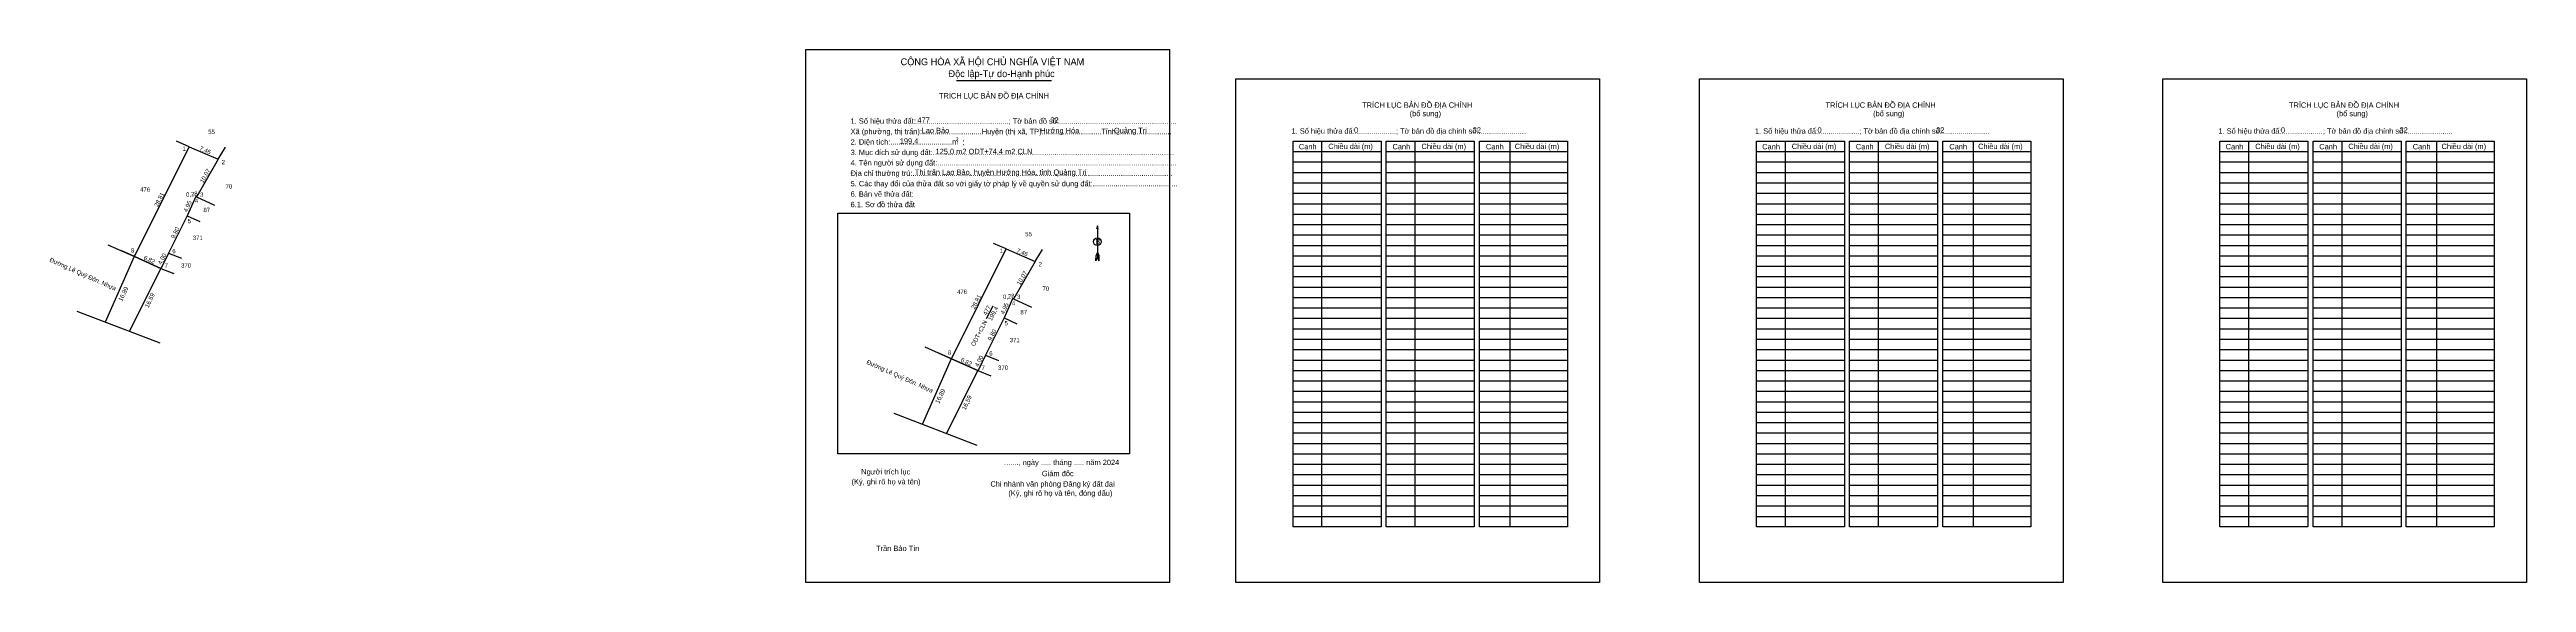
# Model space of a CAD drawing. Extents: x 537087 to 537670, y 1837299 to 1837424.
import ezdxf

# ---------------------------------------------------------------- set-up
doc = ezdxf.new("R2010")
doc.units = 0
for name, color, linetype in [('Level 1', 7, 'Continuous'), ('Level 10', 7, 'Continuous'), ('Level 13', 7, 'Continuous'), ('Level 2', 7, 'Continuous'), ('Level 22', 7, 'Continuous'), ('Level 23', 7, 'Continuous'), ('Level 27', 7, 'Continuous'), ('Level 36', 7, 'Continuous'), ('Level 4', 7, 'Continuous'), ('Level 49', 7, 'Continuous'), ('Level 5', 7, 'Continuous'), ('Level 6', 7, 'Continuous'), ('Level 9', 7, 'Continuous')]:
    doc.layers.add(name, color=color, linetype=linetype)

msp = doc.modelspace()

# ---------------------------------------------------------------- linework, layer by layer
at = {"layer": 'Level 1'}
for p, q in [((537264.84, 1837424), (537264.84, 1837424)), ((537366.01, 1837417.18), (537366.01, 1837417.18)), ((537386.18, 1837402.51), (537386.18, 1837311.93)), ((537408.1, 1837402.51), (537408.1, 1837311.93)), ((537430.42, 1837402.51), (537430.42, 1837311.93)), ((537495.18, 1837402.51), (537495.18, 1837311.93)), ((537517.09, 1837402.51), (537517.09, 1837311.93)), ((537539.42, 1837402.51), (537539.42, 1837311.93)), ((537604.17, 1837402.51), (537604.17, 1837311.93)), ((537626.09, 1837402.51), (537626.09, 1837311.93)), ((537648.41, 1837402.51), (537648.41, 1837311.93)), ((537379.45, 1837400.06), (537400.14, 1837400.06)), ((537379.45, 1837397.61), (537400.14, 1837397.61)), ((537401.37, 1837400.06), (537422.05, 1837400.06)), ((537401.37, 1837397.61), (537422.05, 1837397.61)), ((537423.28, 1837400.06), (537443.97, 1837400.06)), ((537423.28, 1837397.61), (537443.97, 1837397.61)), ((537488.45, 1837400.06), (537509.13, 1837400.06)), ((537488.45, 1837397.61), (537509.13, 1837397.61)), ((537510.36, 1837400.06), (537531.05, 1837400.06)), ((537510.36, 1837397.61), (537531.05, 1837397.61)), ((537532.28, 1837400.06), (537552.96, 1837400.06)), ((537532.28, 1837397.61), (537552.96, 1837397.61)), ((537597.44, 1837400.06), (537618.13, 1837400.06)), ((537597.44, 1837397.61), (537618.13, 1837397.61)), ((537619.36, 1837400.06), (537640.04, 1837400.06)), ((537619.36, 1837397.61), (537640.04, 1837397.61)), ((537641.27, 1837400.06), (537661.96, 1837400.06)), ((537641.27, 1837397.61), (537661.96, 1837397.61)), ((537379.45, 1837395.16), (537400.14, 1837395.16)), ((537379.45, 1837392.71), (537400.14, 1837392.71)), ((537401.37, 1837395.16), (537422.05, 1837395.16)), ((537401.37, 1837392.71), (537422.05, 1837392.71)), ((537423.28, 1837395.16), (537443.97, 1837395.16)), ((537423.28, 1837392.71), (537443.97, 1837392.71)), ((537488.45, 1837395.16), (537509.13, 1837395.16)), ((537488.45, 1837392.71), (537509.13, 1837392.71)), ((537510.36, 1837395.16), (537531.05, 1837395.16)), ((537510.36, 1837392.71), (537531.05, 1837392.71)), ((537532.28, 1837395.16), (537552.96, 1837395.16)), ((537532.28, 1837392.71), (537552.96, 1837392.71)), ((537597.44, 1837395.16), (537618.13, 1837395.16)), ((537597.44, 1837392.71), (537618.13, 1837392.71)), ((537619.36, 1837395.16), (537640.04, 1837395.16)), ((537619.36, 1837392.71), (537640.04, 1837392.71)), ((537641.27, 1837395.16), (537661.96, 1837395.16)), ((537641.27, 1837392.71), (537661.96, 1837392.71)), ((537272.41, 1837385.62), (537272.41, 1837385.62)), ((537272.41, 1837385.62), (537340.95, 1837385.62)), ((537272.41, 1837329.03), (537272.41, 1837385.62)), ((537340.95, 1837385.62), (537340.95, 1837329.03)), ((537379.45, 1837390.27), (537400.14, 1837390.27)), ((537379.45, 1837387.82), (537400.14, 1837387.82)), ((537379.45, 1837385.37), (537400.14, 1837385.37)), ((537401.37, 1837390.27), (537422.05, 1837390.27)), ((537401.37, 1837387.82), (537422.05, 1837387.82)), ((537401.37, 1837385.37), (537422.05, 1837385.37)), ((537423.28, 1837390.27), (537443.97, 1837390.27)), ((537423.28, 1837387.82), (537443.97, 1837387.82)), ((537423.28, 1837385.37), (537443.97, 1837385.37)), ((537488.45, 1837390.27), (537509.13, 1837390.27)), ((537488.45, 1837387.82), (537509.13, 1837387.82)), ((537488.45, 1837385.37), (537509.13, 1837385.37)), ((537510.36, 1837390.27), (537531.05, 1837390.27)), ((537510.36, 1837387.82), (537531.05, 1837387.82)), ((537510.36, 1837385.37), (537531.05, 1837385.37)), ((537532.28, 1837390.27), (537552.96, 1837390.27)), ((537532.28, 1837387.82), (537552.96, 1837387.82)), ((537532.28, 1837385.37), (537552.96, 1837385.37)), ((537597.44, 1837390.27), (537618.13, 1837390.27)), ((537597.44, 1837387.82), (537618.13, 1837387.82)), ((537597.44, 1837385.37), (537618.13, 1837385.37)), ((537619.36, 1837390.27), (537640.04, 1837390.27)), ((537619.36, 1837387.82), (537640.04, 1837387.82)), ((537619.36, 1837385.37), (537640.04, 1837385.37)), ((537641.27, 1837390.27), (537661.96, 1837390.27)), ((537641.27, 1837387.82), (537661.96, 1837387.82)), ((537641.27, 1837385.37), (537661.96, 1837385.37)), ((537333.42, 1837382.58), (537333.42, 1837375.18)), ((537379.45, 1837382.92), (537400.14, 1837382.92)), ((537379.45, 1837380.47), (537400.14, 1837380.47)), ((537401.37, 1837382.92), (537422.05, 1837382.92)), ((537401.37, 1837380.47), (537422.05, 1837380.47)), ((537423.28, 1837382.92), (537443.97, 1837382.92)), ((537423.28, 1837380.47), (537443.97, 1837380.47)), ((537488.45, 1837382.92), (537509.13, 1837382.92)), ((537488.45, 1837380.47), (537509.13, 1837380.47)), ((537510.36, 1837382.92), (537531.05, 1837382.92)), ((537510.36, 1837380.47), (537531.05, 1837380.47)), ((537532.28, 1837382.92), (537552.96, 1837382.92)), ((537532.28, 1837380.47), (537552.96, 1837380.47)), ((537597.44, 1837382.92), (537618.13, 1837382.92)), ((537597.44, 1837380.47), (537618.13, 1837380.47)), ((537619.36, 1837382.92), (537640.04, 1837382.92)), ((537619.36, 1837380.47), (537640.04, 1837380.47)), ((537641.27, 1837382.92), (537661.96, 1837382.92)), ((537641.27, 1837380.47), (537661.96, 1837380.47)), ((537333.1, 1837374.42), (537333.11, 1837375.65)), ((537333.42, 1837375.18), (537333.1, 1837374.42)), ((537333.42, 1837376.4), (537333.11, 1837375.65)), ((537333.42, 1837376.4), (537333.74, 1837375.65)), ((537333.42, 1837376.3), (537333.74, 1837375.54)), ((537333.42, 1837376.19), (537333.74, 1837375.43)), ((537333.42, 1837376.08), (537333.74, 1837375.32)), ((537333.42, 1837375.97), (537333.74, 1837375.21)), ((537333.42, 1837375.87), (537333.74, 1837375.1)), ((537333.42, 1837375.76), (537333.74, 1837374.99)), ((537333.42, 1837375.66), (537333.75, 1837374.88)), ((537333.42, 1837375.55), (537333.75, 1837374.77)), ((537333.42, 1837375.44), (537333.75, 1837374.66)), ((537333.42, 1837375.34), (537333.75, 1837374.55)), ((537333.42, 1837375.18), (537333.75, 1837374.42)), ((537333.75, 1837374.42), (537333.74, 1837375.65)), ((537379.45, 1837378.03), (537400.14, 1837378.03)), ((537379.45, 1837375.58), (537400.14, 1837375.58)), ((537401.37, 1837378.03), (537422.05, 1837378.03)), ((537401.37, 1837375.58), (537422.05, 1837375.58)), ((537423.28, 1837378.03), (537443.97, 1837378.03)), ((537423.28, 1837375.58), (537443.97, 1837375.58)), ((537488.45, 1837378.03), (537509.13, 1837378.03)), ((537488.45, 1837375.58), (537509.13, 1837375.58)), ((537510.36, 1837378.03), (537531.05, 1837378.03)), ((537510.36, 1837375.58), (537531.05, 1837375.58)), ((537532.28, 1837378.03), (537552.96, 1837378.03)), ((537532.28, 1837375.58), (537552.96, 1837375.58)), ((537597.44, 1837378.03), (537618.13, 1837378.03)), ((537597.44, 1837375.58), (537618.13, 1837375.58)), ((537619.36, 1837378.03), (537640.04, 1837378.03)), ((537619.36, 1837375.58), (537640.04, 1837375.58)), ((537641.27, 1837378.03), (537661.96, 1837378.03)), ((537641.27, 1837375.58), (537661.96, 1837375.58)), ((537379.45, 1837373.13), (537400.14, 1837373.13)), ((537379.45, 1837370.68), (537400.14, 1837370.68)), ((537379.45, 1837368.23), (537400.14, 1837368.23)), ((537401.37, 1837373.13), (537422.05, 1837373.13)), ((537401.37, 1837370.68), (537422.05, 1837370.68)), ((537401.37, 1837368.23), (537422.05, 1837368.23)), ((537423.28, 1837373.13), (537443.97, 1837373.13)), ((537423.28, 1837370.68), (537443.97, 1837370.68)), ((537423.28, 1837368.23), (537443.97, 1837368.23)), ((537488.45, 1837373.13), (537509.13, 1837373.13)), ((537488.45, 1837370.68), (537509.13, 1837370.68)), ((537488.45, 1837368.23), (537509.13, 1837368.23)), ((537510.36, 1837373.13), (537531.05, 1837373.13)), ((537510.36, 1837370.68), (537531.05, 1837370.68)), ((537510.36, 1837368.23), (537531.05, 1837368.23)), ((537532.28, 1837373.13), (537552.96, 1837373.13)), ((537532.28, 1837370.68), (537552.96, 1837370.68)), ((537532.28, 1837368.23), (537552.96, 1837368.23)), ((537597.44, 1837373.13), (537618.13, 1837373.13)), ((537597.44, 1837370.68), (537618.13, 1837370.68)), ((537597.44, 1837368.23), (537618.13, 1837368.23)), ((537619.36, 1837373.13), (537640.04, 1837373.13)), ((537619.36, 1837370.68), (537640.04, 1837370.68)), ((537619.36, 1837368.23), (537640.04, 1837368.23)), ((537641.27, 1837373.13), (537661.96, 1837373.13)), ((537641.27, 1837370.68), (537661.96, 1837370.68)), ((537641.27, 1837368.23), (537661.96, 1837368.23)), ((537379.45, 1837365.79), (537400.14, 1837365.79)), ((537379.45, 1837363.34), (537400.14, 1837363.34)), ((537401.37, 1837365.79), (537422.05, 1837365.79)), ((537401.37, 1837363.34), (537422.05, 1837363.34)), ((537423.28, 1837365.79), (537443.97, 1837365.79)), ((537423.28, 1837363.34), (537443.97, 1837363.34)), ((537488.45, 1837365.79), (537509.13, 1837365.79)), ((537488.45, 1837363.34), (537509.13, 1837363.34)), ((537510.36, 1837365.79), (537531.05, 1837365.79)), ((537510.36, 1837363.34), (537531.05, 1837363.34)), ((537532.28, 1837365.79), (537552.96, 1837365.79)), ((537532.28, 1837363.34), (537552.96, 1837363.34)), ((537597.44, 1837365.79), (537618.13, 1837365.79)), ((537597.44, 1837363.34), (537618.13, 1837363.34)), ((537619.36, 1837365.79), (537640.04, 1837365.79)), ((537619.36, 1837363.34), (537640.04, 1837363.34)), ((537641.27, 1837365.79), (537661.96, 1837365.79)), ((537641.27, 1837363.34), (537661.96, 1837363.34)), ((537379.45, 1837360.89), (537400.14, 1837360.89)), ((537379.45, 1837358.44), (537400.14, 1837358.44)), ((537379.45, 1837355.99), (537400.14, 1837355.99)), ((537401.37, 1837360.89), (537422.05, 1837360.89)), ((537401.37, 1837358.44), (537422.05, 1837358.44)), ((537401.37, 1837355.99), (537422.05, 1837355.99)), ((537423.28, 1837360.89), (537443.97, 1837360.89)), ((537423.28, 1837358.44), (537443.97, 1837358.44)), ((537423.28, 1837355.99), (537443.97, 1837355.99)), ((537488.45, 1837360.89), (537509.13, 1837360.89)), ((537488.45, 1837358.44), (537509.13, 1837358.44)), ((537488.45, 1837355.99), (537509.13, 1837355.99)), ((537510.36, 1837360.89), (537531.05, 1837360.89)), ((537510.36, 1837358.44), (537531.05, 1837358.44)), ((537510.36, 1837355.99), (537531.05, 1837355.99)), ((537532.28, 1837360.89), (537552.96, 1837360.89)), ((537532.28, 1837358.44), (537552.96, 1837358.44)), ((537532.28, 1837355.99), (537552.96, 1837355.99)), ((537597.44, 1837360.89), (537618.13, 1837360.89)), ((537597.44, 1837358.44), (537618.13, 1837358.44)), ((537597.44, 1837355.99), (537618.13, 1837355.99)), ((537619.36, 1837360.89), (537640.04, 1837360.89)), ((537619.36, 1837358.44), (537640.04, 1837358.44)), ((537619.36, 1837355.99), (537640.04, 1837355.99)), ((537641.27, 1837360.89), (537661.96, 1837360.89)), ((537641.27, 1837358.44), (537661.96, 1837358.44)), ((537641.27, 1837355.99), (537661.96, 1837355.99)), ((537379.45, 1837353.55), (537400.14, 1837353.55)), ((537379.45, 1837351.1), (537400.14, 1837351.1)), ((537401.37, 1837353.55), (537422.05, 1837353.55)), ((537401.37, 1837351.1), (537422.05, 1837351.1)), ((537423.28, 1837353.55), (537443.97, 1837353.55)), ((537423.28, 1837351.1), (537443.97, 1837351.1)), ((537488.45, 1837353.55), (537509.13, 1837353.55)), ((537488.45, 1837351.1), (537509.13, 1837351.1)), ((537510.36, 1837353.55), (537531.05, 1837353.55)), ((537510.36, 1837351.1), (537531.05, 1837351.1)), ((537532.28, 1837353.55), (537552.96, 1837353.55)), ((537532.28, 1837351.1), (537552.96, 1837351.1)), ((537597.44, 1837353.55), (537618.13, 1837353.55)), ((537597.44, 1837351.1), (537618.13, 1837351.1)), ((537619.36, 1837353.55), (537640.04, 1837353.55)), ((537619.36, 1837351.1), (537640.04, 1837351.1)), ((537641.27, 1837353.55), (537661.96, 1837353.55)), ((537641.27, 1837351.1), (537661.96, 1837351.1)), ((537379.45, 1837348.65), (537400.14, 1837348.65)), ((537379.45, 1837346.2), (537400.14, 1837346.2)), ((537401.37, 1837348.65), (537422.05, 1837348.65)), ((537401.37, 1837346.2), (537422.05, 1837346.2)), ((537423.28, 1837348.65), (537443.97, 1837348.65)), ((537423.28, 1837346.2), (537443.97, 1837346.2)), ((537488.45, 1837348.65), (537509.13, 1837348.65)), ((537488.45, 1837346.2), (537509.13, 1837346.2)), ((537510.36, 1837348.65), (537531.05, 1837348.65)), ((537510.36, 1837346.2), (537531.05, 1837346.2)), ((537532.28, 1837348.65), (537552.96, 1837348.65)), ((537532.28, 1837346.2), (537552.96, 1837346.2)), ((537597.44, 1837348.65), (537618.13, 1837348.65)), ((537597.44, 1837346.2), (537618.13, 1837346.2)), ((537619.36, 1837348.65), (537640.04, 1837348.65)), ((537619.36, 1837346.2), (537640.04, 1837346.2)), ((537641.27, 1837348.65), (537661.96, 1837348.65)), ((537641.27, 1837346.2), (537661.96, 1837346.2)), ((537379.45, 1837343.76), (537400.14, 1837343.76)), ((537379.45, 1837341.31), (537400.14, 1837341.31)), ((537379.45, 1837338.86), (537400.14, 1837338.86)), ((537401.37, 1837343.76), (537422.05, 1837343.76)), ((537401.37, 1837341.31), (537422.05, 1837341.31)), ((537401.37, 1837338.86), (537422.05, 1837338.86)), ((537423.28, 1837343.76), (537443.97, 1837343.76)), ((537423.28, 1837341.31), (537443.97, 1837341.31)), ((537423.28, 1837338.86), (537443.97, 1837338.86)), ((537488.45, 1837343.76), (537509.13, 1837343.76)), ((537488.45, 1837341.31), (537509.13, 1837341.31)), ((537488.45, 1837338.86), (537509.13, 1837338.86)), ((537510.36, 1837343.76), (537531.05, 1837343.76)), ((537510.36, 1837341.31), (537531.05, 1837341.31)), ((537510.36, 1837338.86), (537531.05, 1837338.86)), ((537532.28, 1837343.76), (537552.96, 1837343.76)), ((537532.28, 1837341.31), (537552.96, 1837341.31)), ((537532.28, 1837338.86), (537552.96, 1837338.86)), ((537597.44, 1837343.76), (537618.13, 1837343.76)), ((537597.44, 1837341.31), (537618.13, 1837341.31)), ((537597.44, 1837338.86), (537618.13, 1837338.86)), ((537619.36, 1837343.76), (537640.04, 1837343.76)), ((537619.36, 1837341.31), (537640.04, 1837341.31)), ((537619.36, 1837338.86), (537640.04, 1837338.86)), ((537641.27, 1837343.76), (537661.96, 1837343.76)), ((537641.27, 1837341.31), (537661.96, 1837341.31)), ((537641.27, 1837338.86), (537661.96, 1837338.86)), ((537379.45, 1837336.41), (537400.14, 1837336.41)), ((537379.45, 1837333.96), (537400.14, 1837333.96)), ((537401.37, 1837336.41), (537422.05, 1837336.41)), ((537401.37, 1837333.96), (537422.05, 1837333.96)), ((537423.28, 1837336.41), (537443.97, 1837336.41)), ((537423.28, 1837333.96), (537443.97, 1837333.96)), ((537488.45, 1837336.41), (537509.13, 1837336.41)), ((537488.45, 1837333.96), (537509.13, 1837333.96)), ((537510.36, 1837336.41), (537531.05, 1837336.41)), ((537510.36, 1837333.96), (537531.05, 1837333.96)), ((537532.28, 1837336.41), (537552.96, 1837336.41)), ((537532.28, 1837333.96), (537552.96, 1837333.96)), ((537597.44, 1837336.41), (537618.13, 1837336.41)), ((537597.44, 1837333.96), (537618.13, 1837333.96)), ((537619.36, 1837336.41), (537640.04, 1837336.41)), ((537619.36, 1837333.96), (537640.04, 1837333.96)), ((537641.27, 1837336.41), (537661.96, 1837336.41)), ((537641.27, 1837333.96), (537661.96, 1837333.96)), ((537340.95, 1837329.03), (537272.41, 1837329.03)), ((537379.45, 1837331.52), (537400.14, 1837331.52)), ((537379.45, 1837329.07), (537400.14, 1837329.07)), ((537401.37, 1837331.52), (537422.05, 1837331.52)), ((537401.37, 1837329.07), (537422.05, 1837329.07)), ((537423.28, 1837331.52), (537443.97, 1837331.52)), ((537423.28, 1837329.07), (537443.97, 1837329.07)), ((537488.45, 1837331.52), (537509.13, 1837331.52)), ((537488.45, 1837329.07), (537509.13, 1837329.07)), ((537510.36, 1837331.52), (537531.05, 1837331.52)), ((537510.36, 1837329.07), (537531.05, 1837329.07)), ((537532.28, 1837331.52), (537552.96, 1837331.52)), ((537532.28, 1837329.07), (537552.96, 1837329.07)), ((537597.44, 1837331.52), (537618.13, 1837331.52)), ((537597.44, 1837329.07), (537618.13, 1837329.07)), ((537619.36, 1837331.52), (537640.04, 1837331.52)), ((537619.36, 1837329.07), (537640.04, 1837329.07)), ((537641.27, 1837331.52), (537661.96, 1837331.52)), ((537641.27, 1837329.07), (537661.96, 1837329.07)), ((537379.45, 1837326.62), (537400.14, 1837326.62)), ((537379.45, 1837324.17), (537400.14, 1837324.17)), ((537379.45, 1837321.72), (537400.14, 1837321.72)), ((537401.37, 1837326.62), (537422.05, 1837326.62)), ((537401.37, 1837324.17), (537422.05, 1837324.17)), ((537401.37, 1837321.72), (537422.05, 1837321.72)), ((537423.28, 1837326.62), (537443.97, 1837326.62)), ((537423.28, 1837324.17), (537443.97, 1837324.17)), ((537423.28, 1837321.72), (537443.97, 1837321.72)), ((537488.45, 1837326.62), (537509.13, 1837326.62)), ((537488.45, 1837324.17), (537509.13, 1837324.17)), ((537488.45, 1837321.72), (537509.13, 1837321.72)), ((537510.36, 1837326.62), (537531.05, 1837326.62)), ((537510.36, 1837324.17), (537531.05, 1837324.17)), ((537510.36, 1837321.72), (537531.05, 1837321.72)), ((537532.28, 1837326.62), (537552.96, 1837326.62)), ((537532.28, 1837324.17), (537552.96, 1837324.17)), ((537532.28, 1837321.72), (537552.96, 1837321.72)), ((537597.44, 1837326.62), (537618.13, 1837326.62)), ((537597.44, 1837324.17), (537618.13, 1837324.17)), ((537597.44, 1837321.72), (537618.13, 1837321.72)), ((537619.36, 1837326.62), (537640.04, 1837326.62)), ((537619.36, 1837324.17), (537640.04, 1837324.17)), ((537619.36, 1837321.72), (537640.04, 1837321.72)), ((537641.27, 1837326.62), (537661.96, 1837326.62)), ((537641.27, 1837324.17), (537661.96, 1837324.17)), ((537641.27, 1837321.72), (537661.96, 1837321.72)), ((537379.45, 1837319.28), (537400.14, 1837319.28)), ((537379.45, 1837316.83), (537400.14, 1837316.83)), ((537401.37, 1837319.28), (537422.05, 1837319.28)), ((537401.37, 1837316.83), (537422.05, 1837316.83)), ((537423.28, 1837319.28), (537443.97, 1837319.28)), ((537423.28, 1837316.83), (537443.97, 1837316.83)), ((537488.45, 1837319.28), (537509.13, 1837319.28)), ((537488.45, 1837316.83), (537509.13, 1837316.83)), ((537510.36, 1837319.28), (537531.05, 1837319.28)), ((537510.36, 1837316.83), (537531.05, 1837316.83)), ((537532.28, 1837319.28), (537552.96, 1837319.28)), ((537532.28, 1837316.83), (537552.96, 1837316.83)), ((537597.44, 1837319.28), (537618.13, 1837319.28)), ((537597.44, 1837316.83), (537618.13, 1837316.83)), ((537619.36, 1837319.28), (537640.04, 1837319.28)), ((537619.36, 1837316.83), (537640.04, 1837316.83)), ((537641.27, 1837319.28), (537661.96, 1837319.28)), ((537641.27, 1837316.83), (537661.96, 1837316.83)), ((537379.45, 1837314.38), (537400.14, 1837314.38)), ((537401.37, 1837314.38), (537422.05, 1837314.38)), ((537423.28, 1837314.38), (537443.97, 1837314.38)), ((537488.45, 1837314.38), (537509.13, 1837314.38)), ((537510.36, 1837314.38), (537531.05, 1837314.38)), ((537532.28, 1837314.38), (537552.96, 1837314.38)), ((537597.44, 1837314.38), (537618.13, 1837314.38)), ((537619.36, 1837314.38), (537640.04, 1837314.38)), ((537641.27, 1837314.38), (537661.96, 1837314.38)), ((537350.38, 1837298.87), (537350.38, 1837298.87)), ((537451.55, 1837298.87), (537451.55, 1837298.87))]:
    msp.add_line(p, q, dxfattribs=at)
for points in [[(537379.45, 1837402.51), (537400.14, 1837402.51), (537400.14, 1837311.93), (537379.45, 1837311.93)], [(537401.37, 1837402.51), (537422.05, 1837402.51), (537422.05, 1837311.93), (537401.37, 1837311.93)], [(537423.28, 1837402.51), (537443.97, 1837402.51), (537443.97, 1837311.93), (537423.28, 1837311.93)], [(537488.45, 1837402.51), (537509.13, 1837402.51), (537509.13, 1837311.93), (537488.45, 1837311.93)], [(537510.36, 1837402.51), (537531.05, 1837402.51), (537531.05, 1837311.93), (537510.36, 1837311.93)], [(537532.28, 1837402.51), (537552.96, 1837402.51), (537552.96, 1837311.93), (537532.28, 1837311.93)], [(537597.44, 1837402.51), (537618.13, 1837402.51), (537618.13, 1837311.93), (537597.44, 1837311.93)], [(537619.36, 1837402.51), (537640.04, 1837402.51), (537640.04, 1837311.93), (537619.36, 1837311.93)], [(537641.27, 1837402.51), (537661.96, 1837402.51), (537661.96, 1837311.93), (537641.27, 1837311.93)]]:
    msp.add_lwpolyline(points, close=True, dxfattribs=at)
msp.add_lwpolyline([(537333.63, 1837381.8), (537333.42, 1837382.58), (537333.21, 1837381.8)], dxfattribs=at)
msp.add_circle((537333.42, 1837378.88), 0.904, dxfattribs=at)
at = {"layer": 'Level 10'}
msp.add_lwpolyline([(537305.36, 1837348.66), (537305.34, 1837348.62), (537299.11, 1837351.39), (537311.96, 1837377.18), (537318.82, 1837374.25), (537313.78, 1837365.53), (537313.5, 1837365.5), (537311.5, 1837360.97), (537307.13, 1837352.2)], close=True, dxfattribs=at)
at = {"layer": 'Level 13'}
msp.add_line((537300.33, 1837416.77), (537322.66, 1837416.77), dxfattribs=at)
at = {"layer": 'Level 2'}
for points in [[(537264.84, 1837424.01), (537350.38, 1837424.01), (537350.38, 1837298.87), (537264.84, 1837298.87)], [(537366.01, 1837417.18), (537451.55, 1837417.18), (537451.55, 1837298.87), (537366.01, 1837298.87)], [(537475.01, 1837417.18), (537560.55, 1837417.18), (537560.55, 1837298.87), (537475.01, 1837298.87)], [(537584, 1837417.18), (537669.55, 1837417.18), (537669.55, 1837298.87), (537584, 1837298.87)]]:
    msp.add_lwpolyline(points, close=True, dxfattribs=at)
at = {"layer": 'Level 22'}
msp.add_line((537305.14, 1837331.01), (537285.6, 1837338.51), dxfattribs=at)
at = {"layer": 'Level 23'}
msp.add_lwpolyline([(537292.87, 1837354.17), (537299.11, 1837351.39), (537305.34, 1837348.62)], dxfattribs=at)
at = {"layer": 'Level 27'}
for p, q in [((537311.96, 1837377.18), (537308.96, 1837378.46)), ((537318.82, 1837374.25), (537320.5, 1837377.05)), ((537311.5, 1837360.97), (537314.46, 1837359.6)), ((537299.11, 1837351.39), (537296.13, 1837352.72)), ((537307.13, 1837352.2), (537310.17, 1837351.02)), ((537305.34, 1837348.62), (537308.36, 1837347.38))]:
    msp.add_line(p, q, dxfattribs=at)
at = {"layer": 'Level 4'}
for p, q in [((537292.27, 1837336.03), (537299.14, 1837351.46)), ((537297.92, 1837333.78), (537305.34, 1837348.62))]:
    msp.add_line(p, q, dxfattribs=at)
msp.add_lwpolyline([(537313.78, 1837365.53), (537313.73, 1837365.44), (537317.92, 1837363.49)], dxfattribs=at)
at = {"layer": 'Level 5'}
for p, q in [((537119.81, 1837401.19), (537116.81, 1837402.47)), ((537126.67, 1837398.26), (537128.35, 1837401.06)), ((537119.35, 1837384.98), (537122.32, 1837383.61)), ((537100.13, 1837360.04), (537106.99, 1837375.47)), ((537106.96, 1837375.4), (537103.98, 1837376.73)), ((537114.98, 1837376.21), (537118.03, 1837375.03)), ((537105.77, 1837357.79), (537113.19, 1837372.63)), ((537113.19, 1837372.63), (537116.21, 1837371.39)), ((537112.99, 1837355.02), (537093.45, 1837362.52))]:
    msp.add_line(p, q, dxfattribs=at)
msp.add_lwpolyline([(537113.21, 1837372.67), (537113.19, 1837372.63), (537106.96, 1837375.4), (537119.81, 1837401.19), (537126.67, 1837398.26), (537121.63, 1837389.54), (537121.35, 1837389.51), (537119.35, 1837384.98), (537114.98, 1837376.21)], close=True, dxfattribs=at)
for points in [[(537121.63, 1837389.54), (537121.58, 1837389.45), (537125.77, 1837387.5)], [(537100.72, 1837378.18), (537106.96, 1837375.4), (537113.19, 1837372.63)]]:
    msp.add_lwpolyline(points, dxfattribs=at)
at = {"layer": 'Level 9'}
msp.add_line((537307.37, 1837360.82), (537308.91, 1837363.79), dxfattribs=at)

# ---------------------------------------------------------------- texts
at = {"layer": 'Level 1'}
for s, height, p in [('TRÍCH LỤC BẢN ĐỒ ĐỊA CHÍNH', 1.3056, (537296.16, 1837412.52)), ('TRÍCH LỤC BẢN ĐỒ ĐỊA CHÍNH', 1.2648, (537395.7, 1837410.34)), ('(bổ sung)', 1.265, (537406.88, 1837408.35)), ('TRÍCH LỤC BẢN ĐỒ ĐỊA CHÍNH', 1.2648, (537504.69, 1837410.34)), ('(bổ sung)', 1.265, (537515.88, 1837408.35)), ('TRÍCH LỤC BẢN ĐỒ ĐỊA CHÍNH', 1.2648, (537613.69, 1837410.34)), ('(bổ sung)', 1.265, (537624.88, 1837408.35)), ('Xã (phường, thị trấn):.............................Huyện (thị xã, TP):............................Tỉnh:..........................', 1.26476, (537275.39, 1837404.14)), ('2. Diện tích:..............................m  ;', 1.2648, (537275.39, 1837401.69)), ('1. Số hiệu thửa đất:.............................................; Tờ bản đồ số:.........................................................', 1.26476, (537275.39, 1837406.59)), ('2', 0.816, (537300.15, 1837402.55)), ('1. Số hiệu thửa đấ:....................; Tờ bản đồ địa chính số:.......................', 1.2648, (537379.1, 1837404.25)), ('1. Số hiệu thửa đấ:....................; Tờ bản đồ địa chính số:.......................', 1.2648, (537488.09, 1837404.25)), ('1. Số hiệu thửa đấ:....................; Tờ bản đồ địa chính số:.......................', 1.2648, (537597.09, 1837404.25)), ('4. Tên người sử dụng đất:....................................................................................................................', 1.26476, (537275.39, 1837396.79)), ('3. Mục đích sử dụng đất:.....................................................................................................................', 1.26476, (537275.39, 1837399.24)), ('Cạnh', 1.265, (537380.81, 1837400.59)), ('Chiều dài (m)', 1.2648, (537387.74, 1837400.65)), ('Cạnh', 1.265, (537402.83, 1837400.59)), ('Chiều dài (m)', 1.2648, (537409.66, 1837400.65)), ('Cạnh', 1.265, (537424.81, 1837400.59)), ('Chiều dài (m)', 1.2648, (537431.58, 1837400.65)), ('Cạnh', 1.265, (537489.8, 1837400.59)), ('Chiều dài (m)', 1.2648, (537496.74, 1837400.65)), ('Cạnh', 1.265, (537511.82, 1837400.59)), ('Chiều dài (m)', 1.2648, (537518.66, 1837400.65)), ('Cạnh', 1.265, (537533.81, 1837400.59)), ('Chiều dài (m)', 1.2648, (537540.57, 1837400.65)), ('Cạnh', 1.265, (537598.8, 1837400.59)), ('Chiều dài (m)', 1.2648, (537605.74, 1837400.65)), ('Cạnh', 1.265, (537620.82, 1837400.59)), ('Chiều dài (m)', 1.2648, (537627.65, 1837400.65)), ('Cạnh', 1.265, (537642.8, 1837400.59)), ('Chiều dài (m)', 1.2648, (537649.57, 1837400.65)), ('Địa chỉ thường trú:..............................................................................................................................', 1.26476, (537275.39, 1837394.35)), ('5. Các thay đổi của thửa đất so với giấy tờ pháp lý về quyền sử dụng đất:.........................................', 1.26476, (537275.39, 1837391.9)), ('6. Bản vẽ thửa đất:', 1.2648, (537275.39, 1837389.45)), ('6.1. Sơ đồ thửa đất', 1.2648, (537275.39, 1837387)), ('B', 1.22, (537332.97, 1837378.29)), ('......., ngày ..... tháng ..... năm 2024', 1.2648, (537311.49, 1837326.42)), ('(Ký, ghi rõ họ và tên)', 1.2648, (537275.61, 1837321.89)), ('Người trích lục', 1.2648, (537277.88, 1837324.22)), ('Chi nhánh văn phòng Đăng ký đất đai', 1.2648, (537308.27, 1837321.36)), ('Giám đốc', 1.265, (537320.37, 1837323.81)), ('(Ký, ghi rõ họ và tên, đóng dấu)', 1.2648, (537312.49, 1837319.2)), ('Trần Bảo Tín', 1.2648, (537281.38, 1837306.23))]:
    msp.add_text(s, height=height, dxfattribs=at).set_placement(p)
at = {"layer": 'Level 13'}
for s, p in [('CỘNG HÒA XÃ HỘI CHỦ NGHĨA VIỆT NAM', (537287.14, 1837420.34)), ('Độc lập-Tự do-Hạnh phúc', (537298.41, 1837417.55))]:
    msp.add_text(s, height=1.6156, dxfattribs=at).set_placement(p)
for s, p in [('477', (537307.35, 1837361.48)), ('199,4', (537308.57, 1837360.21)), ('ODT+CLN', (537304.54, 1837354.21))]:
    msp.add_text(s, height=1.02, rotation=62.72106, dxfattribs=at).set_placement(p)
at = {"layer": 'Level 36'}
for s, p in [('55', (537316.45, 1837380.17)), ('476', (537300.42, 1837366.61)), ('70', (537320.52, 1837367.36)), ('87', (537315.33, 1837361.83)), ('371', (537312.81, 1837355.28)), ('370', (537310.07, 1837348.79))]:
    msp.add_text(s, height=1.02, dxfattribs=at).set_placement(p)
at = {"layer": 'Level 49'}
for s, height, rotation, p in [('7,46', 1.02, 336.87915, (537314.3, 1837376.45)), ('10,07', 1.02, 59.97288, (537315.26, 1837368.57)), ('28,81', 1.02, 63.51184, (537304.6, 1837362.96)), ('4,95', 1.02, 66.17849, (537311.49, 1837361.73)), ('0,28', 1.02, 6.1155, (537311.28, 1837365.39)), ('9,80', 1.02, 63.5134, (537308.52, 1837355.54)), ('Đường Lê Quý Đôn. Nhựa', 1.0381, 336.00272, (537279.02, 1837350.25)), ('6,82', 1.02, 336.00271, (537301.15, 1837350.75)), ('4,00', 1.02, 63.43495, (537305.45, 1837349.38)), ('16,89', 1.038, 64.76635, (537296.17, 1837340.76)), ('16,59', 1.038, 64.76635, (537302.41, 1837339.26))]:
    msp.add_text(s, height=height, rotation=rotation, dxfattribs=at).set_placement(p)
at = {"layer": 'Level 5'}
for s, p in [('55', (537124.3, 1837404.17)), ('1', (537118.3, 1837400.23)), ('2', (537127.45, 1837397.08)), ('476', (537108.27, 1837390.62)), ('70', (537128.37, 1837391.36)), ('4', (537121.15, 1837387.95)), ('3', (537122.38, 1837389.45)), ('87', (537123.18, 1837385.83)), ('5', (537119.46, 1837383.23)), ('371', (537120.66, 1837379.29)), ('8', (537106.11, 1837376.34)), ('7', (537114.04, 1837372.8)), ('6', (537115.85, 1837376.17)), ('370', (537117.92, 1837372.8))]:
    msp.add_text(s, height=1.02, dxfattribs=at).set_placement(p)
for s, height, rotation, p in [('7,46', 1.02, 336.87915, (537122.15, 1837400.45)), ('10,07', 1.02, 59.97288, (537123.11, 1837392.58)), ('28,81', 1.02, 63.51184, (537112.45, 1837386.97)), ('4,95', 1.02, 66.17849, (537119.35, 1837385.74)), ('0,28', 1.02, 6.1155, (537119.14, 1837389.4)), ('9,80', 1.02, 63.5134, (537116.37, 1837379.54)), ('Đường Lê Quý Đôn. Nhựa', 1.0381, 336.00272, (537086.87, 1837374.26)), ('6,82', 1.02, 336.00271, (537109, 1837374.76)), ('4,00', 1.02, 63.43495, (537113.3, 1837373.39)), ('16,89', 1.038, 64.76635, (537104.03, 1837364.77)), ('16,59', 1.038, 64.76635, (537110.26, 1837363.27))]:
    msp.add_text(s, height=height, rotation=rotation, dxfattribs=at).set_placement(p)
at = {"layer": 'Level 6'}
for s, height, p in [('199,4', 1.265, (537286.95, 1837401.91)), ('477', 1.265, (537291.11, 1837406.81)), ('Lao Bảo', 1.265, (537292.08, 1837404.38)), ('Hướng Hóa', 1.265, (537319.97, 1837404.36)), ('32', 1.265, (537322.38, 1837406.83)), ('Quảng Trị', 1.265, (537337.31, 1837404.37)), ('0', 1.26, (537393.8, 1837404.47)), ('32', 1.265, (537421.71, 1837404.48)), ('0', 1.26, (537502.8, 1837404.47)), ('32', 1.265, (537530.7, 1837404.48)), ('0', 1.26, (537611.79, 1837404.47)), ('32', 1.265, (537639.7, 1837404.48)), ('125,0 m2 ODT+74,4 m2 CLN', 1.2648, (537295.36, 1837399.45)), ('Thị trấn Lao Bảo, huyện Hướng Hóa, tỉnh Quảng Trị', 1.2648, (537290.49, 1837394.58))]:
    msp.add_text(s, height=height, dxfattribs=at).set_placement(p)
at = {"layer": 'Level 9'}
for s, p in [('1', (537310.45, 1837376.22)), ('2', (537319.6, 1837373.08)), ('4', (537313.3, 1837363.94)), ('3', (537314.53, 1837365.44)), ('5', (537311.61, 1837359.23)), ('8', (537298.26, 1837352.33)), ('6', (537308, 1837352.16)), ('7', (537306.18, 1837348.79))]:
    msp.add_text(s, height=1.02, dxfattribs=at).set_placement(p)

doc.saveas('drawing.dxf')
